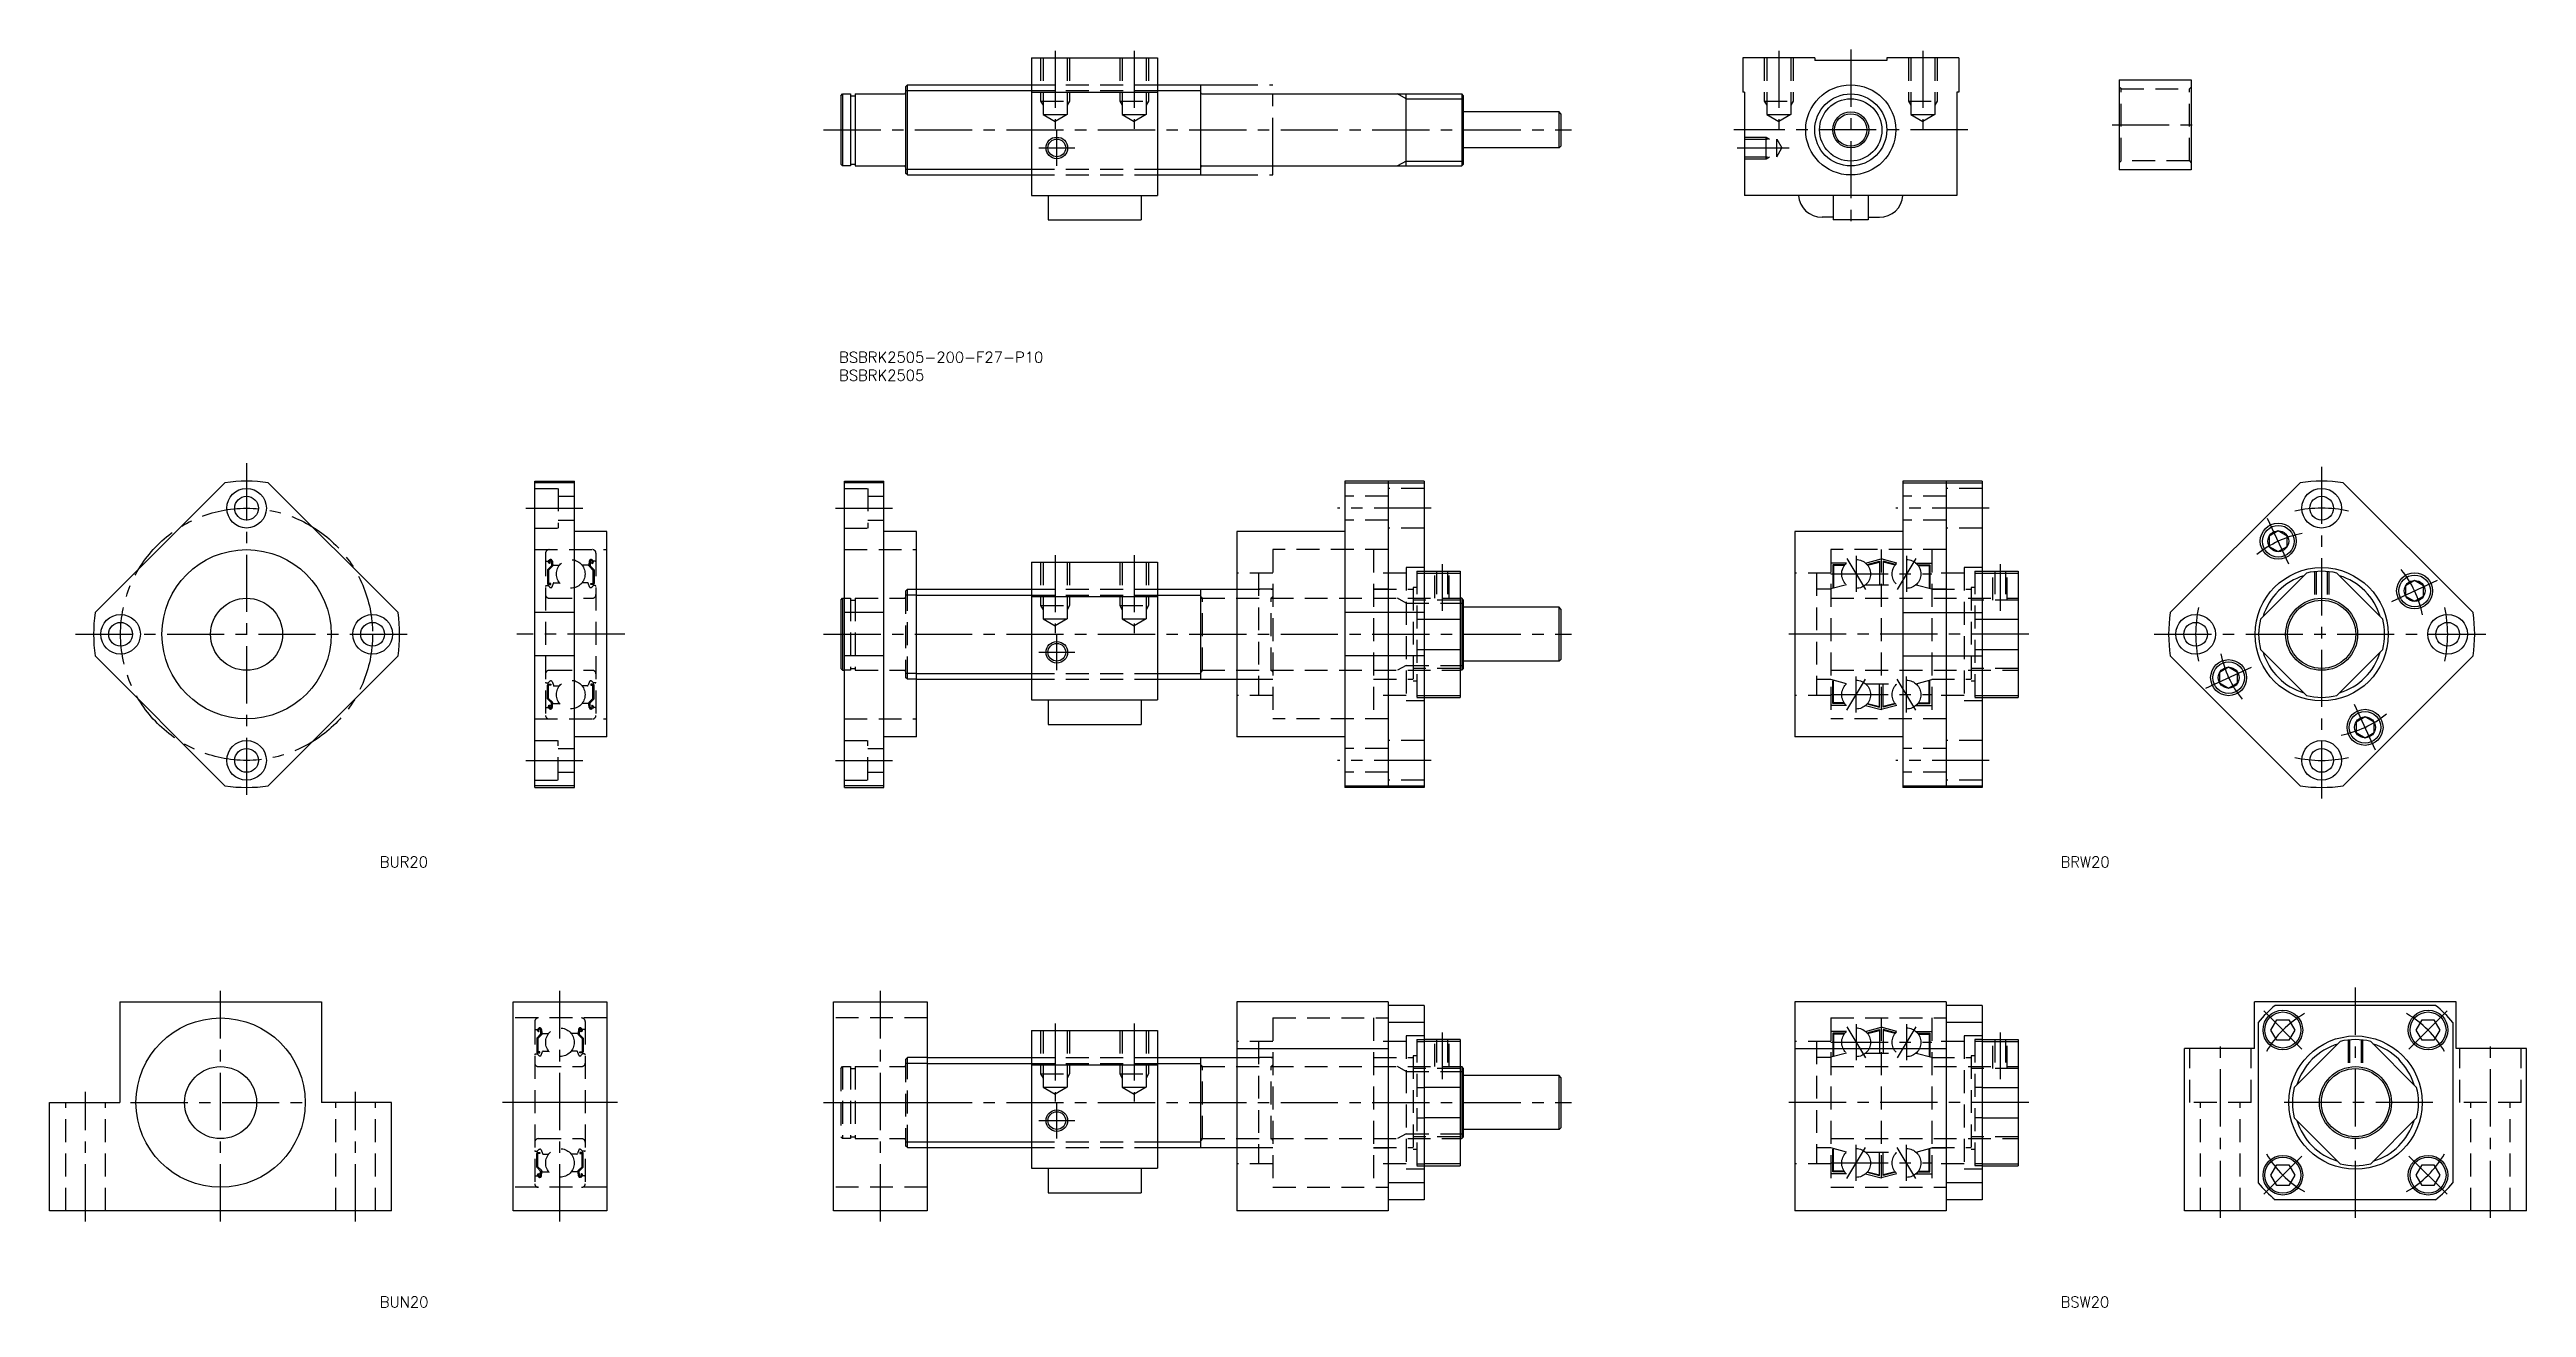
# Model space of a CAD drawing. Extents: x -219 to 469, y -265 to 84.
import ezdxf

# ---------------------------------------------------------------- set-up
doc = ezdxf.new("R2010")
doc.units = 0
doc.header["$LTSCALE"] = 0.5
for name, pattern in [('CENTER', [50.8, 31.75, -6.35, 6.35, -6.35]), ('DASHED', [19.05, 12.7, -6.35]), ('PHANTOM', [63.5, 31.75, -6.35, 6.35, -6.35, 6.35, -6.35])]:
    doc.linetypes.add(name, pattern=pattern)
for name, color, linetype in [('MSM_CENTER', 1, 'CENTER'), ('MSM_CONTINUOUS', 7, 'CONTINUOUS'), ('MSM_DASHED', 4, 'DASHED'), ('MSM_IMAGINARY', 6, 'PHANTOM'), ('MSM_NARROW', 5, 'CONTINUOUS'), ('MSM_PART_NUMBER', 7, 'CONTINUOUS')]:
    doc.layers.add(name, color=color, linetype=linetype)
doc.styles.get("Standard").update_dxf_attribs({"font": 'txt.shx', "height": 3, "bigfont": 'bigfont.shx'})

# ---------------------------------------------------------------- blocks, each defined once
blk = doc.blocks.new('*U14')
at = {"layer": 'MSM_PART_NUMBER'}
blk.add_text('BSBRK2505-200-F27-P10', height=3, dxfattribs=at).set_placement((0, -3))
blk = doc.blocks.new('*U15')
at = {"layer": 'MSM_PART_NUMBER'}
blk.add_text('BSBRK2505', height=3, dxfattribs=at).set_placement((0, -8))
blk = doc.blocks.new('*U16')
at = {"layer": 'MSM_PART_NUMBER'}
blk.add_text('BUR20', height=3, dxfattribs=at).set_placement((-127.57, -143.09))
blk = doc.blocks.new('*U17')
at = {"layer": 'MSM_PART_NUMBER'}
blk.add_text('BUN20', height=3, dxfattribs=at).set_placement((-127.57, -265.25))
blk = doc.blocks.new('*U18')
at = {"layer": 'MSM_PART_NUMBER'}
blk.add_text('BRW20', height=3, dxfattribs=at).set_placement((339.27, -143.09))
blk = doc.blocks.new('*U19')
at = {"layer": 'MSM_PART_NUMBER'}
blk.add_text('BSW20', height=3, dxfattribs=at).set_placement((339.27, -265.25))

msp = doc.modelspace()

# ---------------------------------------------------------------- linework, layer by layer
at = {"layer": 'MSM_CENTER'}
for p, q in [((59.97, 83.6), (59.97, 61.94)), ((81.97, 83.6), (81.97, 61.94)), ((260.98, 83.6), (260.98, 61.94)), ((280.98, 83.9), (280.98, 34.1)), ((300.98, 83.6), (300.98, 61.94)), ((353.57, 63.01), (377.57, 63.01)), ((-4.33, 61.6), (203.47, 61.6)), ((55.47, 56.6), (65.47, 56.6)), ((60.47, 51.6), (60.47, 61.6)), ((313.48, 61.6), (248.48, 61.6)), ((249.48, 56.6), (263.89, 56.6)), ((-164.57, -30.9), (-164.57, -125.9)), ((411.78, -31.9), (411.78, -124.9)), ((-87.03, -43.4), (-71.03, -43.4)), ((-1.03, -43.4), (14.97, -43.4)), ((164.47, -43.4), (138.47, -43.4)), ((319.47, -43.4), (293.47, -43.4)), ((402.69, -58.91), (396.77, -46.22)), ((59.97, -56.4), (59.97, -78.06)), ((81.97, -56.4), (81.97, -78.06)), ((167.47, -58.9), (167.47, -71.9)), ((275.47, -61.65), (303.47, -61.65)), ((279.91, -57.35), (285.04, -65.94)), ((282.47, -56.65), (282.47, -66.65)), ((299.04, -57.35), (293.91, -65.94)), ((296.47, -56.65), (296.47, -66.65)), ((322.47, -58.9), (322.47, -71.9)), ((431.26, -69.31), (443.95, -63.39)), ((-212.07, -78.4), (-117.07, -78.4)), ((-59.53, -78.4), (-89.53, -78.4)), ((-4.33, -78.4), (203.47, -78.4)), ((60.47, -88.4), (60.47, -78.4)), ((330.47, -78.4), (261.47, -78.4)), ((365.28, -78.4), (458.28, -78.4)), ((55.47, -83.4), (65.47, -83.4)), ((379.6, -93.4), (392.29, -87.48)), ((275.47, -95.15), (303.47, -95.15)), ((279.91, -99.44), (285.04, -90.85)), ((282.47, -100.15), (282.47, -90.15)), ((299.04, -99.44), (293.91, -90.85)), ((296.47, -100.15), (296.47, -90.15)), ((426.78, -110.57), (420.86, -97.88)), ((-87.03, -113.4), (-71.03, -113.4)), ((-1.03, -113.4), (14.97, -113.4)), ((164.47, -113.4), (138.47, -113.4)), ((319.47, -113.4), (293.47, -113.4)), ((-171.8, -241.4), (-171.8, -177.4)), ((-77.53, -241.4), (-77.53, -177.4)), ((11.47, -241.4), (11.47, -177.4)), ((421.17, -240.4), (421.17, -176.4)), ((406.32, -193.55), (395.71, -182.94)), ((436.01, -193.55), (446.62, -182.94)), ((59.97, -186.4), (59.97, -208.06)), ((81.97, -186.4), (81.97, -208.06)), ((167.47, -188.9), (167.47, -201.9)), ((275.47, -191.65), (303.47, -191.65)), ((279.91, -187.35), (285.04, -195.94)), ((282.47, -186.65), (282.47, -196.65)), ((299.04, -187.35), (293.91, -195.94)), ((296.47, -186.65), (296.47, -196.65)), ((322.47, -188.9), (322.47, -201.9)), ((383.67, -240.4), (383.67, -191.4)), ((458.67, -240.4), (458.67, -191.4)), ((-209.3, -241.4), (-209.3, -205.4)), ((-134.3, -241.4), (-134.3, -205.4)), ((-196.8, -208.4), (-146.8, -208.4)), ((-61.53, -208.4), (-93.53, -208.4)), ((-4.33, -208.4), (203.47, -208.4)), ((60.47, -218.4), (60.47, -208.4)), ((330.47, -208.4), (263.47, -208.4)), ((442.67, -208.4), (399.67, -208.4)), ((55.47, -213.4), (65.47, -213.4)), ((282.47, -230.15), (282.47, -220.15)), ((296.47, -230.15), (296.47, -220.15)), ((275.47, -225.15), (303.47, -225.15)), ((279.91, -229.44), (285.04, -220.85)), ((299.04, -229.44), (293.91, -220.85)), ((395.71, -233.85), (406.32, -223.24)), ((446.62, -233.85), (436.01, -223.24))]:
    msp.add_line(p, q, dxfattribs=at)
msp.add_circle((-164.57, -78.4), 35, dxfattribs=at)
for centre, radius, start, end in [((411.78, -78.4), 35, 77.71304, 102.28696), ((411.78, -78.4), 28.5, 100.91442, 129.08558), ((411.78, -78.4), 28.5, 10.91442, 39.08558), ((411.78, -78.4), 35, 167.71304, 192.28696), ((411.78, -78.4), 35, 347.71304, 12.28696), ((411.78, -78.4), 28.5, 190.91442, 219.08558), ((411.78, -78.4), 28.5, 280.91442, 309.08558), ((411.78, -78.4), 35, 257.71304, 282.28696), ((421.17, -208.4), 28.5, 119.87831, 150.12169), ((421.17, -208.4), 28.5, 29.87831, 60.12169), ((421.17, -208.4), 28.5, 209.87831, 240.12169), ((421.17, -208.4), 28.5, 299.87831, 330.12169)]:
    msp.add_arc(centre, radius, start, end, dxfattribs=at)
at = {"layer": 'MSM_CONTINUOUS'}
for p, q in [((53.47, 81.6), (53.47, 43.4)), ((53.47, 81.6), (88.47, 81.6)), ((88.47, 81.6), (88.47, 43.4)), ((250.98, 81.6), (250.98, 72.1)), ((270.98, 81.6), (250.98, 81.6)), ((270.98, 81.6), (270.98, 80.9)), ((290.98, 80.9), (270.98, 80.9)), ((310.98, 81.6), (290.98, 81.6)), ((290.98, 81.6), (290.98, 80.9)), ((310.98, 81.6), (310.98, 72.1)), ((0.47, 71.1), (0.97, 71.6)), ((0.47, 71.1), (0.47, 52.1)), ((0.97, 71.6), (3.12, 71.6)), ((0.97, 71.6), (0.97, 51.6)), ((3.12, 71.6), (3.12, 51.6)), ((3.12, 71.1), (4.47, 71.1)), ((4.47, 71.6), (4.47, 51.6)), ((4.47, 71.6), (18.17, 71.6)), ((18.97, 74.1), (18.47, 73.6)), ((18.47, 73.6), (18.47, 49.6)), ((18.97, 74.1), (53.47, 74.1)), ((18.97, 49.1), (18.97, 74.1)), ((53.47, 72.1), (88.47, 72.1)), ((88.47, 74.1), (100.47, 74.1)), ((100.47, 49.1), (100.47, 74.1)), ((100.77, 71.6), (172.97, 71.6)), ((157.47, 51.6), (157.47, 71.6)), ((173.47, 71.1), (172.97, 71.6)), ((172.97, 71.6), (172.97, 51.6)), ((173.47, 52.1), (173.47, 71.1)), ((251.48, 72.1), (250.98, 72.1)), ((251.48, 72.1), (251.48, 43.4)), ((310.48, 72.1), (310.48, 43.4)), ((310.98, 72.1), (310.48, 72.1)), ((355.57, 75.51), (375.57, 75.51)), ((355.57, 75.51), (355.57, 50.51)), ((375.57, 75.51), (375.57, 50.51)), ((199.97, 66.6), (173.47, 66.6)), ((200.47, 66.1), (199.97, 66.6)), ((199.97, 56.6), (199.97, 66.6)), ((200.47, 66.1), (200.47, 57.1)), ((199.97, 56.6), (173.47, 56.6)), ((199.97, 56.6), (200.47, 57.1)), ((0.97, 51.6), (0.47, 52.1)), ((3.12, 51.6), (0.97, 51.6)), ((3.12, 52.1), (4.47, 52.1)), ((4.47, 51.6), (18.17, 51.6)), ((18.97, 49.1), (18.47, 49.6)), ((18.97, 49.1), (53.47, 49.1)), ((88.47, 49.1), (100.47, 49.1)), ((100.77, 51.6), (172.97, 51.6)), ((172.97, 51.6), (173.47, 52.1)), ((375.57, 50.51), (355.57, 50.51)), ((53.47, 43.4), (88.47, 43.4)), ((58.07, 43.4), (58.07, 36.6)), ((83.88, 43.4), (83.88, 36.6)), ((310.48, 43.4), (251.48, 43.4)), ((276.14, 43.4), (276.14, 36.6)), ((285.82, 43.4), (285.82, 36.6)), ((58.07, 36.6), (83.88, 36.6)), ((276.14, 37.4), (273.02, 37.4)), ((285.82, 36.6), (276.14, 36.6)), ((285.82, 37.4), (288.93, 37.4)), ((-170.58, -36.32), (-206.64, -72.38)), ((-158.56, -36.32), (-122.5, -72.38)), ((-84.53, -120.9), (-84.53, -35.9)), ((-84.53, -35.9), (-73.53, -35.9)), ((-73.53, -36.32), (-84.53, -36.32)), ((-73.53, -120.9), (-73.53, -35.9)), ((1.47, -120.9), (1.47, -35.9)), ((1.47, -35.9), (12.47, -35.9)), ((12.47, -36.32), (1.47, -36.32)), ((12.47, -120.9), (12.47, -35.9)), ((162.47, -35.9), (140.47, -35.9)), ((140.47, -35.9), (140.47, -120.9)), ((140.47, -36.32), (162.47, -36.32)), ((152.47, -35.9), (152.47, -120.9)), ((162.47, -35.9), (162.47, -120.9)), ((317.47, -35.9), (295.47, -35.9)), ((295.47, -35.9), (295.47, -120.9)), ((295.47, -36.32), (317.47, -36.32)), ((307.47, -35.9), (307.47, -120.9)), ((317.47, -35.9), (317.47, -120.9)), ((369.7, -72.38), (405.77, -36.32)), ((453.85, -72.38), (417.79, -36.32)), ((-64.53, -49.9), (-73.53, -49.9)), ((-64.53, -106.9), (-64.53, -49.9)), ((21.47, -49.9), (12.47, -49.9)), ((21.47, -106.9), (21.47, -49.9)), ((140.47, -49.9), (110.47, -49.9)), ((110.47, -49.9), (110.47, -106.9)), ((295.47, -49.9), (265.47, -49.9)), ((265.47, -49.9), (265.47, -106.9)), ((399.73, -49.68), (397.23, -51.12)), ((397.23, -51.12), (397.23, -54.01)), ((397.23, -54.01), (399.73, -55.45)), ((402.23, -51.12), (399.73, -49.68)), ((399.73, -55.45), (402.23, -54.01)), ((402.23, -54.01), (402.23, -51.12)), ((53.47, -58.4), (53.47, -96.6)), ((53.47, -58.4), (88.47, -58.4)), ((88.47, -58.4), (88.47, -96.6)), ((162.47, -60.9), (172.47, -60.9)), ((162.47, -61.41), (172.47, -61.41)), ((172.47, -60.9), (172.47, -95.9)), ((317.47, -60.9), (327.47, -60.9)), ((317.47, -61.41), (327.47, -61.41)), ((327.47, -60.9), (327.47, -95.9)), ((394.8, -74.16), (407.54, -61.41)), ((428.76, -74.16), (416.01, -61.41)), ((0.47, -68.9), (0.97, -68.4)), ((0.97, -68.4), (0.97, -88.4)), ((0.97, -68.4), (1.47, -68.4)), ((21.47, -65.9), (53.47, -65.9)), ((53.47, -67.9), (88.47, -67.9)), ((88.47, -65.9), (110.47, -65.9)), ((100.47, -90.9), (100.47, -65.9)), ((172.97, -68.4), (172.47, -68.4)), ((173.47, -68.9), (172.97, -68.4)), ((172.97, -68.4), (172.97, -88.4)), ((437.61, -63.46), (435.11, -64.91)), ((435.11, -64.91), (435.11, -67.79)), ((435.11, -67.79), (437.61, -69.24)), ((440.11, -64.91), (437.61, -63.46)), ((437.61, -69.24), (440.11, -67.79)), ((440.11, -67.79), (440.11, -64.91)), ((-73.53, -72.38), (-84.53, -72.38)), ((0.47, -68.9), (0.47, -87.9)), ((12.47, -72.38), (1.47, -72.38)), ((162.47, -72.38), (140.47, -72.38)), ((162.47, -74.16), (172.47, -74.16)), ((173.47, -87.9), (173.47, -68.9)), ((199.97, -70.9), (173.47, -70.9)), ((200.47, -71.4), (199.97, -70.9)), ((199.97, -85.9), (199.97, -70.9)), ((200.47, -71.4), (200.47, -85.4)), ((295.47, -72.38), (317.47, -72.38)), ((317.47, -74.16), (327.47, -74.16)), ((-206.64, -84.41), (-170.58, -120.47)), ((-122.5, -84.41), (-158.56, -120.47)), ((-73.53, -84.41), (-84.53, -84.41)), ((0.97, -88.4), (0.47, -87.9)), ((0.97, -88.4), (1.47, -88.4)), ((12.47, -84.41), (1.47, -84.41)), ((162.47, -84.41), (140.47, -84.41)), ((162.47, -82.63), (172.47, -82.63)), ((172.97, -88.4), (172.47, -88.4)), ((172.97, -88.4), (173.47, -87.9)), ((199.97, -85.9), (173.47, -85.9)), ((199.97, -85.9), (200.47, -85.4)), ((295.47, -84.41), (317.47, -84.41)), ((317.47, -82.63), (327.47, -82.63)), ((405.77, -120.47), (369.7, -84.41)), ((385.95, -87.55), (383.45, -89)), ((383.45, -89), (383.45, -91.88)), ((388.45, -89), (385.95, -87.55)), ((388.45, -91.88), (388.45, -89)), ((407.54, -95.38), (394.8, -82.63)), ((416.01, -95.38), (428.76, -82.63)), ((417.79, -120.47), (453.85, -84.41)), ((21.47, -90.9), (53.47, -90.9)), ((88.47, -90.9), (110.47, -90.9)), ((162.47, -95.38), (172.47, -95.38)), ((162.47, -95.9), (172.47, -95.9)), ((317.47, -95.38), (327.47, -95.38)), ((317.47, -95.9), (327.47, -95.9)), ((383.45, -91.88), (385.95, -93.33)), ((385.95, -93.33), (388.45, -91.88)), ((53.47, -96.6), (88.47, -96.6)), ((58.07, -96.6), (58.07, -103.4)), ((83.88, -96.6), (83.88, -103.4)), ((423.82, -101.34), (421.32, -102.78)), ((421.32, -102.78), (421.32, -105.67)), ((426.32, -102.78), (423.82, -101.34)), ((426.32, -105.67), (426.32, -102.78)), ((-64.53, -106.9), (-73.53, -106.9)), ((21.47, -106.9), (12.47, -106.9)), ((58.07, -103.4), (83.88, -103.4)), ((140.47, -106.9), (110.47, -106.9)), ((295.47, -106.9), (265.47, -106.9)), ((421.32, -105.67), (423.82, -107.11)), ((423.82, -107.11), (426.32, -105.67)), ((-73.53, -120.47), (-84.53, -120.47)), ((-84.53, -120.9), (-73.53, -120.9)), ((12.47, -120.47), (1.47, -120.47)), ((1.47, -120.9), (12.47, -120.9)), ((140.47, -120.47), (162.47, -120.47)), ((162.47, -120.9), (140.47, -120.9)), ((295.47, -120.47), (317.47, -120.47)), ((317.47, -120.9), (295.47, -120.9)), ((-199.8, -180.4), (-199.8, -208.4)), ((-199.8, -180.4), (-143.8, -180.4)), ((-143.8, -180.4), (-143.8, -208.4)), ((-90.53, -238.4), (-90.53, -180.4)), ((-90.53, -180.4), (-64.53, -180.4)), ((-64.53, -180.4), (-64.53, -238.4)), ((-1.53, -238.4), (-1.53, -180.4)), ((-1.53, -180.4), (24.47, -180.4)), ((24.47, -180.4), (24.47, -238.4)), ((152.47, -180.4), (110.47, -180.4)), ((110.47, -180.4), (110.47, -238.4)), ((152.47, -180.4), (152.47, -238.4)), ((162.47, -181.4), (152.47, -181.4)), ((162.47, -181.4), (162.47, -235.4)), ((307.47, -180.4), (265.47, -180.4)), ((265.47, -180.4), (265.47, -238.4)), ((307.47, -180.4), (307.47, -238.4)), ((317.47, -181.4), (307.47, -181.4)), ((317.47, -181.4), (317.47, -235.4)), ((393.17, -193.4), (393.17, -180.4)), ((449.17, -180.4), (393.17, -180.4)), ((397.71, -188.24), (399.36, -185.38)), ((443.44, -181.4), (398.89, -181.4)), ((399.36, -185.38), (402.66, -185.38)), ((402.66, -185.38), (404.32, -188.24)), ((438.02, -188.24), (439.67, -185.38)), ((439.67, -185.38), (442.97, -185.38)), ((442.97, -185.38), (444.62, -188.24)), ((449.17, -193.4), (449.17, -180.4)), ((53.47, -188.4), (53.47, -226.6)), ((53.47, -188.4), (88.47, -188.4)), ((88.47, -188.4), (88.47, -226.6)), ((162.47, -186.12), (152.47, -186.12)), ((172.47, -190.9), (162.47, -190.9)), ((172.47, -191.41), (162.47, -191.41)), ((172.47, -190.9), (172.47, -225.9)), ((317.47, -186.12), (307.47, -186.12)), ((317.47, -190.9), (327.47, -190.9)), ((317.47, -191.41), (327.47, -191.41)), ((327.47, -190.9), (327.47, -225.9)), ((394.17, -186.12), (394.17, -230.67)), ((399.36, -191.1), (397.71, -188.24)), ((402.66, -191.1), (399.36, -191.1)), ((404.32, -188.24), (402.66, -191.1)), ((404.18, -204.16), (416.93, -191.41)), ((438.15, -204.16), (425.4, -191.41)), ((439.67, -191.1), (438.02, -188.24)), ((442.97, -191.1), (439.67, -191.1)), ((444.62, -188.24), (442.97, -191.1)), ((448.17, -186.12), (448.17, -230.67)), ((24.47, -195.9), (53.47, -195.9)), ((53.47, -197.9), (88.47, -197.9)), ((88.47, -195.9), (110.47, -195.9)), ((100.47, -220.9), (100.47, -195.9)), ((110.47, -193.4), (152.47, -193.4)), ((172.47, -198.4), (172.97, -198.4)), ((173.47, -198.9), (172.97, -198.4)), ((172.97, -198.4), (172.97, -218.4)), ((173.47, -217.9), (173.47, -198.9)), ((265.47, -193.4), (307.47, -193.4)), ((373.67, -238.4), (373.67, -193.4)), ((393.17, -193.4), (373.67, -193.4)), ((468.67, -193.4), (449.17, -193.4)), ((468.67, -238.4), (468.67, -193.4)), ((172.47, -204.16), (162.47, -204.16)), ((199.97, -200.9), (173.47, -200.9)), ((200.47, -201.4), (199.97, -200.9)), ((199.97, -215.9), (199.97, -200.9)), ((200.47, -201.4), (200.47, -215.4)), ((317.47, -204.16), (327.47, -204.16)), ((-219.3, -238.4), (-219.3, -208.4)), ((-124.3, -238.4), (-124.3, -208.4)), ((-64.53, -208.4), (-90.53, -208.4)), ((-1.53, -208.4), (24.47, -208.4)), ((172.47, -212.63), (162.47, -212.63)), ((317.47, -212.63), (327.47, -212.63)), ((416.93, -225.38), (404.18, -212.63)), ((425.4, -225.38), (438.15, -212.63)), ((172.47, -218.4), (172.97, -218.4)), ((172.97, -218.4), (173.47, -217.9)), ((199.97, -215.9), (173.47, -215.9)), ((199.97, -215.9), (200.47, -215.4)), ((24.47, -220.9), (53.47, -220.9)), ((53.47, -226.6), (88.47, -226.6)), ((58.07, -226.6), (58.07, -233.4)), ((83.88, -226.6), (83.88, -233.4)), ((88.47, -220.9), (110.47, -220.9)), ((172.47, -225.38), (162.47, -225.38)), ((162.47, -225.9), (172.47, -225.9)), ((317.47, -225.38), (327.47, -225.38)), ((317.47, -225.9), (327.47, -225.9)), ((397.71, -228.55), (399.36, -225.69)), ((399.36, -225.69), (402.66, -225.69)), ((402.66, -225.69), (404.32, -228.55)), ((438.02, -228.55), (439.67, -225.69)), ((439.67, -225.69), (442.97, -225.69)), ((442.97, -225.69), (444.62, -228.55)), ((58.07, -233.4), (83.88, -233.4)), ((162.47, -230.67), (152.47, -230.67)), ((317.47, -230.67), (307.47, -230.67)), ((399.36, -231.41), (397.71, -228.55)), ((402.66, -231.41), (399.36, -231.41)), ((404.32, -228.55), (402.66, -231.41)), ((439.67, -231.41), (438.02, -228.55)), ((442.97, -231.41), (439.67, -231.41)), ((444.62, -228.55), (442.97, -231.41)), ((-124.3, -238.4), (-219.3, -238.4)), ((-64.53, -238.4), (-90.53, -238.4)), ((24.47, -238.4), (-1.53, -238.4)), ((152.47, -238.4), (110.47, -238.4)), ((162.47, -235.4), (152.47, -235.4)), ((307.47, -238.4), (265.47, -238.4)), ((317.47, -235.4), (307.47, -235.4)), ((468.67, -238.4), (373.67, -238.4)), ((443.44, -235.4), (398.89, -235.4))]:
    msp.add_line(p, q, dxfattribs=at)
for points in [[(-219.3, -208.4), (-199.8, -208.4)], [(-124.3, -208.4), (-143.8, -208.4)]]:
    msp.add_lwpolyline(points, dxfattribs=at)
for centre, radius in [((280.98, 61.6), 12.5), ((280.98, 61.6), 10), ((280.98, 61.6), 5), ((280.98, 61.6), 4.5), ((60.47, 56.6), 2.46), ((-164.57, -43.4), 5.5), ((-164.57, -43.4), 3.3), ((411.78, -43.4), 5.5), ((411.78, -43.4), 3.3), ((399.73, -52.57), 5), ((-164.57, -78.4), 23.5), ((399.73, -52.57), 4.4), ((399.73, -52.57), 2.89), ((411.78, -78.4), 18.5), ((437.61, -66.35), 5), ((-164.57, -78.4), 10), ((437.61, -66.35), 4.4), ((437.61, -66.35), 2.89), ((-199.57, -78.4), 5.5), ((-199.57, -78.4), 3.3), ((-129.57, -78.4), 5.5), ((-129.57, -78.4), 3.3), ((376.78, -78.4), 5.5), ((376.78, -78.4), 3.3), ((411.78, -78.4), 9.46), ((446.78, -78.4), 5.5), ((446.78, -78.4), 3.3), ((60.47, -83.4), 2.46), ((385.95, -90.44), 5), ((385.95, -90.44), 4.4), ((385.95, -90.44), 2.89), ((423.82, -104.23), 5), ((423.82, -104.23), 4.4), ((423.82, -104.23), 2.89), ((-164.57, -113.4), 5.5), ((411.78, -113.4), 5.5), ((-164.57, -113.4), 3.3), ((411.78, -113.4), 3.3), ((-171.8, -208.4), 23.5), ((401.01, -188.24), 5.5), ((401.01, -188.24), 5), ((441.32, -188.24), 5.5), ((441.32, -188.24), 5), ((421.17, -208.4), 18.5), ((-171.8, -208.4), 10), ((421.17, -208.4), 9.46), ((60.47, -213.4), 2.46), ((401.01, -228.55), 5.5), ((401.01, -228.55), 5), ((441.32, -228.55), 5.5), ((441.32, -228.55), 5)]:
    msp.add_circle(centre, radius, dxfattribs=at)
for centre, radius, start, end in [((18.17, 71.9), 0.3, 270, 0), ((100.77, 71.9), 0.3, 180, 270), ((18.17, 51.3), 0.3, 0, 90), ((100.77, 51.3), 0.3, 90, 180), ((272.89, 43.83), 6.43, 183.82752, 271.1138), ((289.06, 43.83), 6.43, 268.8862, 356.17248), ((-164.57, -78.4), 42.5, 81.8699, 98.1301), ((411.78, -78.4), 42.5, 81.8699, 98.1301), ((411.78, -78.4), 17.5, 76.00272, 103.99728), ((411.78, -78.4), 17, 106.92751, 163.07249), ((411.78, -78.4), 17, 16.92751, 73.07249), ((-164.57, -78.4), 42.5, 171.8699, 188.1301), ((-164.57, -78.4), 42.5, 351.8699, 8.1301), ((411.78, -78.4), 42.5, 171.8699, 188.1301), ((411.78, -78.4), 17.5, 166.00272, 193.99728), ((411.78, -78.4), 17.5, 346.00272, 13.99728), ((411.78, -78.4), 42.5, 351.8699, 8.1301), ((411.78, -78.4), 17, 196.92751, 253.07249), ((411.78, -78.4), 17, 286.92751, 343.07249), ((411.78, -78.4), 17.5, 256.00272, 283.99728), ((-164.57, -78.4), 42.5, 261.8699, 278.1301), ((411.78, -78.4), 42.5, 261.8699, 278.1301), ((421.17, -208.4), 35, 129.51765, 140.48235), ((421.17, -208.4), 35, 39.51765, 50.48235), ((421.17, -208.4), 17, 106.92751, 163.07249), ((421.17, -208.4), 17.5, 76.00272, 103.99728), ((421.17, -208.4), 17, 16.92751, 73.07249), ((421.17, -208.4), 17.5, 166.00272, 193.99728), ((421.17, -208.4), 17.5, 346.00272, 13.99728), ((421.17, -208.4), 17, 196.92751, 253.07249), ((421.17, -208.4), 17, 286.92751, 343.07249), ((421.17, -208.4), 17.5, 256.00272, 283.99728), ((421.17, -208.4), 35, 219.51765, 230.48235), ((421.17, -208.4), 35, 309.51765, 320.48235)]:
    msp.add_arc(centre, radius, start, end, dxfattribs=at)
at = {"layer": 'MSM_DASHED'}
for p, q in [((55.97, 81.6), (55.97, 69.6)), ((56.65, 81.6), (56.65, 65.85)), ((63.3, 81.6), (63.3, 65.85)), ((63.97, 81.6), (63.97, 69.6)), ((77.97, 81.6), (77.97, 69.6)), ((78.65, 81.6), (78.65, 65.85)), ((85.3, 81.6), (85.3, 65.85)), ((85.97, 81.6), (85.97, 69.6)), ((256.98, 81.6), (256.98, 69.6)), ((257.65, 81.6), (257.65, 65.85)), ((264.3, 81.6), (264.3, 65.85)), ((264.98, 81.6), (264.98, 69.6)), ((296.98, 81.6), (296.98, 69.6)), ((297.65, 81.6), (297.65, 65.85)), ((304.3, 81.6), (304.3, 65.85)), ((304.98, 81.6), (304.98, 69.6)), ((53.47, 74.1), (88.47, 74.1)), ((53.47, 72.5), (88.47, 72.5)), ((55.97, 69.6), (63.97, 69.6)), ((55.97, 69.6), (56.65, 68.43)), ((63.97, 69.6), (63.3, 68.43)), ((77.97, 69.6), (85.97, 69.6)), ((77.97, 69.6), (78.65, 68.43)), ((85.97, 69.6), (85.3, 68.43)), ((256.98, 69.6), (264.98, 69.6)), ((256.98, 69.6), (257.65, 68.43)), ((264.98, 69.6), (264.3, 68.43)), ((296.98, 69.6), (304.98, 69.6)), ((296.98, 69.6), (297.65, 68.43)), ((304.98, 69.6), (304.3, 68.43)), ((356.07, 73.01), (355.57, 73.51)), ((356.07, 73.01), (375.07, 73.01)), ((356.07, 53.01), (356.07, 73.01)), ((375.07, 73.01), (375.57, 73.51)), ((375.07, 53.01), (375.07, 73.01)), ((56.65, 65.85), (63.3, 65.85)), ((56.65, 65.85), (59.97, 63.94)), ((63.3, 65.85), (59.97, 63.94)), ((78.65, 65.85), (85.3, 65.85)), ((78.65, 65.85), (81.97, 63.94)), ((85.3, 65.85), (81.97, 63.94)), ((257.65, 65.85), (264.3, 65.85)), ((257.65, 65.85), (260.98, 63.94)), ((264.3, 65.85), (260.98, 63.94)), ((297.65, 65.85), (304.3, 65.85)), ((297.65, 65.85), (300.98, 63.94)), ((304.3, 65.85), (300.98, 63.94)), ((251.48, 59.6), (257.48, 59.6)), ((251.48, 59.06), (260.48, 59.06)), ((257.48, 53.6), (257.48, 59.6)), ((257.48, 59.6), (258.41, 59.06)), ((260.48, 54.15), (260.48, 59.06)), ((260.48, 59.06), (261.89, 56.6)), ((260.48, 54.15), (261.89, 56.6)), ((53.47, 50.7), (88.47, 50.7)), ((53.47, 49.1), (88.47, 49.1)), ((251.48, 54.15), (260.48, 54.15)), ((251.48, 53.6), (257.48, 53.6)), ((257.48, 53.6), (258.41, 54.15)), ((356.07, 53.01), (355.57, 52.51)), ((375.07, 53.01), (356.07, 53.01)), ((375.07, 53.01), (375.57, 52.51)), ((-84.53, -37.9), (-78.03, -37.9)), ((-78.03, -37.9), (-78.03, -48.9)), ((-78.03, -40.1), (-73.53, -40.1)), ((1.47, -37.9), (7.97, -37.9)), ((7.97, -37.9), (7.97, -48.9)), ((7.97, -40.1), (12.47, -40.1)), ((152.47, -40.1), (140.47, -40.1)), ((162.47, -37.9), (152.47, -37.9)), ((307.47, -40.1), (295.47, -40.1)), ((317.47, -37.9), (307.47, -37.9)), ((-78.03, -46.7), (-73.53, -46.7)), ((7.97, -46.7), (12.47, -46.7)), ((152.47, -46.7), (140.47, -46.7)), ((307.47, -46.7), (295.47, -46.7)), ((-84.53, -48.9), (-78.03, -48.9)), ((-84.53, -54.9), (-64.53, -54.9)), ((1.47, -48.9), (7.97, -48.9)), ((1.47, -54.9), (21.47, -54.9)), ((152.47, -54.9), (120.47, -54.9)), ((120.47, -54.9), (120.47, -101.9)), ((148.47, -54.9), (148.47, -101.9)), ((162.47, -48.9), (152.47, -48.9)), ((307.47, -54.9), (275.47, -54.9)), ((275.47, -54.9), (275.47, -101.9)), ((289.47, -54.9), (289.47, -101.9)), ((303.47, -54.9), (303.47, -101.9)), ((317.47, -48.9), (307.47, -48.9)), ((-81.53, -55.9), (-81.53, -100.9)), ((-81.33, -58.1), (-80.75, -58.1)), ((-79.9, -59.39), (-81, -60.49)), ((-81, -60.49), (-81, -64.3)), ((-80.75, -58.1), (-80.53, -57.83)), ((-80.48, -58.71), (-80.71, -58.52)), ((-79.6, -59.52), (-80.7, -60.62)), ((-80.7, -60.62), (-80.7, -64.3)), ((-80.52, -58.29), (-80.3, -58.03)), ((-80.29, -58.48), (-80.52, -58.29)), ((-80.48, -58.71), (-80.29, -58.48)), ((-79.95, -58.15), (-79.9, -59.39)), ((-79.65, -58.11), (-79.57, -59.01)), ((-79.6, -58.67), (-79.6, -59.52)), ((-79.37, -59.2), (-77.65, -59.2)), ((-69.69, -59.2), (-71.4, -59.2)), ((-69.41, -58.11), (-69.49, -59.01)), ((-69.46, -58.67), (-69.46, -59.52)), ((-69.46, -59.52), (-68.36, -60.62)), ((-69.11, -58.15), (-69.16, -59.39)), ((-69.16, -59.39), (-68.06, -60.49)), ((-68.77, -58.48), (-68.54, -58.29)), ((-68.57, -58.71), (-68.77, -58.48)), ((-68.54, -58.29), (-68.75, -58.03)), ((-68.57, -58.71), (-68.34, -58.52)), ((-68.31, -58.1), (-68.53, -57.83)), ((-68.36, -60.62), (-68.36, -64.3)), ((-67.73, -58.1), (-68.31, -58.1)), ((-68.06, -60.49), (-68.06, -64.3)), ((-67.53, -55.9), (-67.53, -100.9)), ((55.97, -58.4), (55.97, -70.4)), ((56.65, -58.4), (56.65, -74.15)), ((63.3, -58.4), (63.3, -74.15)), ((63.97, -58.4), (63.97, -70.4)), ((77.97, -58.4), (77.97, -70.4)), ((78.65, -58.4), (78.65, -74.15)), ((85.3, -58.4), (85.3, -74.15)), ((85.97, -58.4), (85.97, -70.4)), ((120.47, -61.4), (110.47, -61.4)), ((116.47, -61.4), (116.47, -95.4)), ((157.47, -61.4), (148.47, -61.4)), ((162.47, -59.9), (157.47, -59.9)), ((157.47, -59.9), (157.47, -96.9)), ((160.47, -60.9), (160.47, -95.9)), ((160.47, -60.9), (162.47, -60.9)), ((160.47, -61.41), (162.47, -61.41)), ((165.47, -68.4), (165.47, -60.9)), ((165.97, -60.9), (165.97, -68.4)), ((168.97, -60.9), (168.97, -68.4)), ((169.47, -68.4), (169.47, -60.9)), ((275.47, -61.4), (265.47, -61.4)), ((271.47, -61.4), (271.47, -95.4)), ((279.83, -58.65), (275.47, -58.65)), ((275.97, -59.15), (275.97, -65.68)), ((279.35, -59.15), (275.97, -59.15)), ((276.17, -59.35), (276.17, -65.62)), ((279.2, -59.35), (276.17, -59.35)), ((285.12, -58.65), (289.47, -57.48)), ((285.52, -59.06), (288.97, -58.13)), ((285.66, -59.23), (288.97, -58.34)), ((288.97, -58.13), (288.97, -64.65)), ((293.83, -58.65), (289.47, -57.48)), ((289.97, -58.13), (289.97, -64.65)), ((293.43, -59.06), (289.97, -58.13)), ((293.29, -59.23), (289.97, -58.34)), ((299.12, -58.65), (303.47, -58.65)), ((299.6, -59.15), (302.97, -59.15)), ((299.75, -59.35), (302.77, -59.35)), ((302.77, -59.35), (302.77, -65.62)), ((302.97, -59.15), (302.97, -65.68)), ((312.47, -61.4), (303.47, -61.4)), ((317.47, -59.9), (312.47, -59.9)), ((312.47, -59.9), (312.47, -96.9)), ((315.47, -60.9), (315.47, -95.9)), ((315.47, -60.9), (317.47, -60.9)), ((315.47, -61.41), (317.47, -61.41)), ((320.47, -68.94), (320.47, -60.9)), ((320.97, -60.9), (320.97, -68.94)), ((323.97, -60.9), (323.97, -68.94)), ((324.47, -68.94), (324.47, -60.9)), ((409.78, -61.01), (409.78, -69.15)), ((410.28, -60.96), (410.28, -69.06)), ((413.28, -60.96), (413.28, -69.06)), ((413.78, -61.01), (413.78, -69.15)), ((-81.33, -64.9), (-80.83, -64.9)), ((-80.83, -64.9), (-80.45, -65.27)), ((-80.08, -64.3), (-80.7, -64.3)), ((-80.7, -64.6), (-80.08, -64.6)), ((-80.53, -68.4), (-68.53, -68.4)), ((-80.08, -64.6), (-80.08, -64.3)), ((-79.73, -65.25), (-79.37, -64.23)), ((-79.19, -64.1), (-77.65, -64.1)), ((-69.87, -64.1), (-71.4, -64.1)), ((-69.32, -65.25), (-69.68, -64.23)), ((-68.98, -64.3), (-68.36, -64.3)), ((-68.98, -64.6), (-68.98, -64.3)), ((-68.36, -64.6), (-68.98, -64.6)), ((-68.23, -64.9), (-68.6, -65.27)), ((-67.73, -64.9), (-68.23, -64.9)), ((1.47, -68.4), (3.12, -68.4)), ((3.12, -68.4), (3.12, -88.4)), ((4.47, -68.4), (4.47, -88.4)), ((4.47, -68.4), (18.17, -68.4)), ((18.97, -65.9), (18.47, -66.4)), ((18.47, -66.4), (18.47, -90.4)), ((21.47, -67.5), (18.47, -67.5)), ((18.97, -90.9), (18.97, -65.9)), ((18.97, -65.9), (21.47, -65.9)), ((53.47, -65.9), (88.47, -65.9)), ((53.47, -67.5), (88.47, -67.5)), ((100.97, -68.4), (100.47, -67.9)), ((100.77, -68.4), (172.47, -68.4)), ((100.97, -88.4), (100.97, -68.4)), ((110.47, -65.9), (120.47, -65.9)), ((120.47, -65.85), (116.47, -65.85)), ((119.97, -68.4), (120.47, -67.9)), ((119.97, -88.4), (119.97, -68.4)), ((152.47, -65.85), (148.47, -65.85)), ((148.47, -65.9), (159.47, -65.9)), ((157.47, -69.75), (155.13, -68.4)), ((160.47, -65.4), (159.47, -65.4)), ((159.47, -65.4), (159.47, -91.4)), ((275.47, -65.85), (271.47, -65.85)), ((279.83, -64.65), (275.47, -65.81)), ((275.47, -68.4), (320.47, -68.4)), ((285.12, -64.65), (293.83, -64.65)), ((299.12, -64.65), (303.47, -65.81)), ((307.47, -65.85), (303.47, -65.85)), ((303.47, -65.9), (314.47, -65.9)), ((315.47, -65.4), (314.47, -65.4)), ((314.47, -65.4), (314.47, -91.4)), ((324.47, -68.4), (327.47, -68.4)), ((3.12, -68.9), (4.47, -68.9)), ((55.97, -70.4), (63.97, -70.4)), ((55.97, -70.4), (56.65, -71.57)), ((56.65, -74.15), (63.3, -74.15)), ((56.65, -74.15), (59.97, -76.06)), ((63.3, -74.15), (59.97, -76.06)), ((63.97, -70.4), (63.3, -71.57)), ((77.97, -70.4), (85.97, -70.4)), ((77.97, -70.4), (78.65, -71.57)), ((78.65, -74.15), (85.3, -74.15)), ((78.65, -74.15), (81.97, -76.06)), ((85.3, -74.15), (81.97, -76.06)), ((85.97, -70.4), (85.3, -71.57)), ((157.47, -69.75), (172.47, -69.75)), ((172.47, -68.94), (159.47, -68.94)), ((160.47, -74.16), (162.47, -74.16)), ((327.47, -68.94), (314.47, -68.94)), ((315.47, -74.16), (317.47, -74.16)), ((-80.53, -88.4), (-68.53, -88.4)), ((3.12, -88.4), (1.47, -88.4)), ((3.12, -87.9), (4.47, -87.9)), ((4.47, -88.4), (18.17, -88.4)), ((21.47, -89.3), (18.47, -89.3)), ((53.47, -89.3), (88.47, -89.3)), ((100.97, -88.4), (100.47, -88.9)), ((100.77, -88.4), (172.47, -88.4)), ((119.97, -88.4), (120.47, -88.9)), ((157.47, -87.04), (155.13, -88.4)), ((157.47, -87.04), (172.47, -87.04)), ((172.47, -87.85), (159.47, -87.85)), ((160.47, -82.63), (162.47, -82.63)), ((275.47, -88.4), (327.47, -88.4)), ((327.47, -87.85), (314.47, -87.85)), ((315.47, -82.63), (317.47, -82.63)), ((-81.33, -91.9), (-80.83, -91.9)), ((-81, -96.3), (-81, -92.5)), ((-79.9, -97.4), (-81, -96.3)), ((-80.83, -91.9), (-80.45, -91.52)), ((-80.7, -92.2), (-80.08, -92.2)), ((-80.7, -96.18), (-80.7, -92.5)), ((-80.08, -92.5), (-80.7, -92.5)), ((-79.6, -97.28), (-80.7, -96.18)), ((-80.08, -92.2), (-80.08, -92.5)), ((-79.73, -91.54), (-79.37, -92.56)), ((-79.19, -92.7), (-77.65, -92.7)), ((-69.87, -92.7), (-71.4, -92.7)), ((-69.32, -91.54), (-69.68, -92.56)), ((-69.46, -97.28), (-68.36, -96.18)), ((-69.16, -97.4), (-68.06, -96.3)), ((-68.36, -92.2), (-68.98, -92.2)), ((-68.98, -92.2), (-68.98, -92.5)), ((-68.98, -92.5), (-68.36, -92.5)), ((-68.23, -91.9), (-68.6, -91.52)), ((-68.36, -96.18), (-68.36, -92.5)), ((-67.73, -91.9), (-68.23, -91.9)), ((-68.06, -96.3), (-68.06, -92.5)), ((18.97, -90.9), (18.47, -90.4)), ((21.47, -90.9), (18.97, -90.9)), ((53.47, -90.9), (88.47, -90.9)), ((110.47, -90.9), (120.47, -90.9)), ((120.47, -95.4), (110.47, -95.4)), ((120.47, -90.95), (116.47, -90.95)), ((148.47, -90.9), (159.47, -90.9)), ((152.47, -90.95), (148.47, -90.95)), ((157.47, -95.4), (148.47, -95.4)), ((160.47, -91.4), (159.47, -91.4)), ((160.47, -95.38), (162.47, -95.38)), ((160.47, -95.9), (162.47, -95.9)), ((275.47, -95.4), (265.47, -95.4)), ((275.47, -90.95), (271.47, -90.95)), ((279.83, -92.15), (275.47, -90.98)), ((275.97, -97.65), (275.97, -91.11)), ((276.17, -97.45), (276.17, -91.17)), ((285.12, -92.15), (293.83, -92.15)), ((288.97, -98.66), (288.97, -92.15)), ((289.97, -98.66), (289.97, -92.15)), ((299.12, -92.15), (303.47, -90.98)), ((302.77, -97.45), (302.77, -91.17)), ((302.97, -97.65), (302.97, -91.11)), ((303.47, -90.9), (314.47, -90.9)), ((307.47, -90.95), (303.47, -90.95)), ((312.47, -95.4), (303.47, -95.4)), ((315.47, -91.4), (314.47, -91.4)), ((315.47, -95.38), (317.47, -95.38)), ((315.47, -95.9), (317.47, -95.9)), ((-84.53, -101.9), (-64.53, -101.9)), ((-81.33, -98.7), (-80.75, -98.7)), ((-80.75, -98.69), (-80.53, -98.96)), ((-80.48, -98.08), (-80.71, -98.27)), ((-80.29, -98.31), (-80.52, -98.5)), ((-80.52, -98.5), (-80.3, -98.76)), ((-80.48, -98.08), (-80.29, -98.31)), ((-79.95, -98.64), (-79.9, -97.4)), ((-79.65, -98.68), (-79.57, -97.78)), ((-79.6, -98.12), (-79.6, -97.28)), ((-79.37, -97.6), (-77.65, -97.6)), ((-69.69, -97.6), (-71.4, -97.6)), ((-69.41, -98.68), (-69.49, -97.78)), ((-69.46, -98.12), (-69.46, -97.28)), ((-69.11, -98.64), (-69.16, -97.4)), ((-68.57, -98.08), (-68.77, -98.31)), ((-68.77, -98.31), (-68.54, -98.5)), ((-68.54, -98.5), (-68.75, -98.76)), ((-68.57, -98.08), (-68.34, -98.27)), ((-68.31, -98.69), (-68.53, -98.96)), ((-67.73, -98.7), (-68.31, -98.7)), ((1.47, -101.9), (21.47, -101.9)), ((152.47, -101.9), (120.47, -101.9)), ((162.47, -96.9), (157.47, -96.9)), ((279.83, -98.15), (275.47, -98.15)), ((307.47, -101.9), (275.47, -101.9)), ((279.35, -97.65), (275.97, -97.65)), ((279.2, -97.45), (276.17, -97.45)), ((285.12, -98.15), (289.47, -99.31)), ((285.52, -97.74), (288.97, -98.66)), ((285.66, -97.57), (288.97, -98.45)), ((293.83, -98.15), (289.47, -99.31)), ((293.29, -97.57), (289.97, -98.45)), ((293.43, -97.74), (289.97, -98.66)), ((299.12, -98.15), (303.47, -98.15)), ((299.6, -97.65), (302.97, -97.65)), ((299.75, -97.45), (302.77, -97.45)), ((317.47, -96.9), (312.47, -96.9)), ((-84.53, -107.9), (-78.03, -107.9)), ((-78.03, -118.9), (-78.03, -107.9)), ((1.47, -107.9), (7.97, -107.9)), ((7.97, -118.9), (7.97, -107.9)), ((162.47, -107.9), (152.47, -107.9)), ((317.47, -107.9), (307.47, -107.9)), ((-78.03, -110.1), (-73.53, -110.1)), ((-78.03, -116.7), (-73.53, -116.7)), ((7.97, -110.1), (12.47, -110.1)), ((7.97, -116.7), (12.47, -116.7)), ((152.47, -110.1), (140.47, -110.1)), ((152.47, -116.7), (140.47, -116.7)), ((307.47, -110.1), (295.47, -110.1)), ((307.47, -116.7), (295.47, -116.7)), ((-84.53, -118.9), (-78.03, -118.9)), ((1.47, -118.9), (7.97, -118.9)), ((162.47, -118.9), (152.47, -118.9)), ((317.47, -118.9), (307.47, -118.9)), ((-64.53, -184.9), (-90.53, -184.9)), ((24.47, -184.9), (-1.53, -184.9)), ((120.47, -184.9), (120.47, -231.9)), ((120.47, -184.9), (152.47, -184.9)), ((148.47, -184.9), (148.47, -231.9)), ((275.47, -184.9), (275.47, -231.9)), ((275.47, -184.9), (307.47, -184.9)), ((289.47, -184.9), (289.47, -231.9)), ((303.47, -184.9), (303.47, -231.9)), ((-84.53, -185.9), (-84.53, -230.9)), ((-84.33, -188.1), (-83.9, -188.1)), ((-82.9, -189.39), (-84, -190.49)), ((-84, -190.49), (-84, -194.3)), ((-83.75, -188.1), (-83.53, -187.83)), ((-83.48, -188.71), (-83.71, -188.52)), ((-82.6, -189.52), (-83.7, -190.62)), ((-83.7, -190.62), (-83.7, -194.3)), ((-83.52, -188.29), (-83.3, -188.03)), ((-83.29, -188.48), (-83.52, -188.29)), ((-83.48, -188.71), (-83.29, -188.48)), ((-82.95, -188.15), (-82.9, -189.39)), ((-82.65, -188.11), (-82.57, -189.01)), ((-82.6, -188.67), (-82.6, -189.52)), ((-82.37, -189.2), (-80.65, -189.2)), ((-72.69, -189.2), (-74.4, -189.2)), ((-72.41, -188.11), (-72.49, -189.01)), ((-72.46, -188.67), (-72.46, -189.52)), ((-72.46, -189.52), (-71.36, -190.62)), ((-72.11, -188.15), (-72.16, -189.39)), ((-72.16, -189.39), (-71.06, -190.49)), ((-71.77, -188.48), (-71.54, -188.29)), ((-71.57, -188.71), (-71.77, -188.48)), ((-71.54, -188.29), (-71.75, -188.03)), ((-71.57, -188.71), (-71.34, -188.52)), ((-71.31, -188.1), (-71.53, -187.83)), ((-71.36, -190.62), (-71.36, -194.3)), ((-70.73, -188.1), (-71.15, -188.1)), ((-71.06, -190.49), (-71.06, -194.3)), ((-70.53, -185.9), (-70.53, -230.9)), ((55.97, -188.4), (55.97, -200.4)), ((56.65, -188.4), (56.65, -204.15)), ((63.3, -188.4), (63.3, -204.15)), ((63.97, -188.4), (63.97, -200.4)), ((77.97, -188.4), (77.97, -200.4)), ((78.65, -188.4), (78.65, -204.15)), ((85.3, -188.4), (85.3, -204.15)), ((85.97, -188.4), (85.97, -200.4)), ((120.47, -191.4), (110.47, -191.4)), ((116.47, -191.4), (116.47, -225.4)), ((157.47, -191.4), (148.47, -191.4)), ((162.47, -189.9), (157.47, -189.9)), ((157.47, -189.9), (157.47, -226.9)), ((160.47, -190.9), (160.47, -225.9)), ((160.47, -190.9), (162.47, -190.9)), ((160.47, -191.41), (162.47, -191.41)), ((165.47, -198.4), (165.47, -190.9)), ((165.97, -190.9), (165.97, -198.4)), ((168.97, -190.9), (168.97, -198.4)), ((169.47, -198.4), (169.47, -190.9)), ((275.47, -191.4), (265.47, -191.4)), ((271.47, -191.4), (271.47, -225.4)), ((279.83, -188.65), (275.47, -188.65)), ((275.97, -189.15), (275.97, -195.68)), ((279.35, -189.15), (275.97, -189.15)), ((276.17, -189.35), (276.17, -195.62)), ((279.2, -189.35), (276.17, -189.35)), ((285.12, -188.65), (289.47, -187.48)), ((285.52, -189.06), (288.97, -188.13)), ((285.66, -189.23), (288.97, -188.34)), ((288.97, -188.13), (288.97, -194.65)), ((293.83, -188.65), (289.47, -187.48)), ((289.97, -188.13), (289.97, -194.65)), ((293.43, -189.06), (289.97, -188.13)), ((293.29, -189.23), (289.97, -188.34)), ((299.12, -188.65), (303.47, -188.65)), ((299.6, -189.15), (302.97, -189.15)), ((299.75, -189.35), (302.77, -189.35)), ((302.77, -189.35), (302.77, -195.62)), ((302.97, -189.15), (302.97, -195.68)), ((312.47, -191.4), (303.47, -191.4)), ((317.47, -189.9), (312.47, -189.9)), ((312.47, -189.9), (312.47, -226.9)), ((315.47, -190.9), (315.47, -225.9)), ((317.47, -190.9), (315.47, -190.9)), ((317.47, -191.41), (315.47, -191.41)), ((320.47, -198.94), (320.47, -190.9)), ((320.97, -190.9), (320.97, -198.94)), ((323.97, -190.9), (323.97, -198.94)), ((324.47, -198.94), (324.47, -190.9)), ((419.17, -191.01), (419.17, -199.15)), ((419.54, -190.97), (419.54, -199.08)), ((422.79, -190.97), (422.79, -199.08)), ((423.17, -191.01), (423.17, -199.15)), ((-84.33, -194.9), (-83.83, -194.9)), ((-83.83, -194.9), (-83.45, -195.27)), ((-83.08, -194.3), (-83.7, -194.3)), ((-83.7, -194.6), (-83.08, -194.6)), ((-83.53, -198.4), (-71.53, -198.4)), ((-83.08, -194.6), (-83.08, -194.3)), ((-82.73, -195.25), (-82.37, -194.23)), ((-82.19, -194.1), (-80.65, -194.1)), ((-72.87, -194.1), (-74.4, -194.1)), ((-72.32, -195.25), (-72.68, -194.23)), ((-71.98, -194.3), (-71.36, -194.3)), ((-71.98, -194.6), (-71.98, -194.3)), ((-71.36, -194.6), (-71.98, -194.6)), ((-71.23, -194.9), (-71.6, -195.27)), ((-70.73, -194.9), (-71.23, -194.9)), ((0.47, -198.9), (0.97, -198.4)), ((0.47, -198.9), (0.47, -217.9)), ((0.97, -198.4), (3.12, -198.4)), ((0.97, -198.4), (0.97, -218.4)), ((3.12, -198.4), (3.12, -218.4)), ((3.12, -198.9), (4.47, -198.9)), ((4.47, -198.4), (4.47, -218.4)), ((4.47, -198.4), (18.17, -198.4)), ((18.97, -195.9), (18.47, -196.4)), ((18.47, -196.4), (18.47, -220.4)), ((24.47, -197.5), (18.47, -197.5)), ((18.97, -220.9), (18.97, -195.9)), ((24.47, -195.9), (18.97, -195.9)), ((53.47, -195.9), (88.47, -195.9)), ((53.47, -197.5), (88.47, -197.5)), ((100.97, -198.4), (100.47, -197.9)), ((100.77, -198.4), (172.47, -198.4)), ((100.97, -218.4), (100.97, -198.4)), ((110.47, -195.9), (120.47, -195.9)), ((120.47, -195.85), (116.47, -195.85)), ((119.97, -198.4), (120.47, -197.9)), ((119.97, -218.4), (119.97, -198.4)), ((148.47, -195.85), (152.47, -195.85)), ((148.47, -195.9), (159.47, -195.9)), ((157.47, -199.75), (155.13, -198.4)), ((160.47, -195.4), (159.47, -195.4)), ((159.47, -195.4), (159.47, -221.4)), ((172.47, -198.94), (159.47, -198.94)), ((275.47, -195.85), (271.47, -195.85)), ((279.83, -194.65), (275.47, -195.81)), ((275.47, -198.4), (320.47, -198.4)), ((285.12, -194.65), (293.83, -194.65)), ((299.12, -194.65), (303.47, -195.81)), ((303.47, -195.85), (307.47, -195.85)), ((303.47, -195.9), (314.47, -195.9)), ((315.47, -195.4), (314.47, -195.4)), ((314.47, -195.4), (314.47, -221.4)), ((327.47, -198.94), (314.47, -198.94)), ((324.47, -198.4), (327.47, -198.4)), ((375.17, -208.4), (375.17, -193.4)), ((392.17, -208.4), (392.17, -193.4)), ((450.17, -208.4), (450.17, -193.4)), ((467.17, -208.4), (467.17, -193.4)), ((55.97, -200.4), (63.97, -200.4)), ((55.97, -200.4), (56.65, -201.57)), ((56.65, -204.15), (63.3, -204.15)), ((56.65, -204.15), (59.97, -206.06)), ((63.3, -204.15), (59.97, -206.06)), ((63.97, -200.4), (63.3, -201.57)), ((77.97, -200.4), (85.97, -200.4)), ((77.97, -200.4), (78.65, -201.57)), ((78.65, -204.15), (85.3, -204.15)), ((78.65, -204.15), (81.97, -206.06)), ((85.3, -204.15), (81.97, -206.06)), ((85.97, -200.4), (85.3, -201.57)), ((157.47, -199.75), (172.47, -199.75)), ((160.47, -204.16), (162.47, -204.16)), ((317.47, -204.16), (315.47, -204.16)), ((-214.8, -238.4), (-214.8, -208.4)), ((-203.8, -238.4), (-203.8, -208.4)), ((-139.8, -238.4), (-139.8, -208.4)), ((-128.8, -238.4), (-128.8, -208.4)), ((160.47, -212.63), (162.47, -212.63)), ((317.47, -212.63), (315.47, -212.63)), ((392.17, -208.4), (375.17, -208.4)), ((378.17, -238.4), (378.17, -208.4)), ((389.17, -238.4), (389.17, -208.4)), ((467.17, -208.4), (450.17, -208.4)), ((453.17, -238.4), (453.17, -208.4)), ((464.17, -238.4), (464.17, -208.4)), ((-83.53, -218.4), (-71.53, -218.4)), ((0.97, -218.4), (0.47, -217.9)), ((3.12, -218.4), (0.97, -218.4)), ((3.12, -217.9), (4.47, -217.9)), ((4.47, -218.4), (18.17, -218.4)), ((18.47, -219.3), (24.47, -219.3)), ((53.47, -219.3), (88.47, -219.3)), ((100.97, -218.4), (100.47, -218.9)), ((100.77, -218.4), (172.47, -218.4)), ((119.97, -218.4), (120.47, -218.9)), ((157.47, -217.04), (155.13, -218.4)), ((157.47, -217.04), (172.47, -217.04)), ((172.47, -217.85), (159.47, -217.85)), ((275.47, -218.4), (327.47, -218.4)), ((327.47, -217.85), (314.47, -217.85)), ((-84.33, -221.9), (-83.83, -221.9)), ((-84, -226.3), (-84, -222.5)), ((-82.9, -227.4), (-84, -226.3)), ((-83.83, -221.9), (-83.45, -221.52)), ((-83.7, -222.2), (-83.08, -222.2)), ((-83.7, -226.18), (-83.7, -222.5)), ((-83.08, -222.5), (-83.7, -222.5)), ((-82.6, -227.28), (-83.7, -226.18)), ((-83.08, -222.2), (-83.08, -222.5)), ((-82.73, -221.54), (-82.37, -222.56)), ((-82.19, -222.7), (-80.65, -222.7)), ((-72.87, -222.7), (-74.4, -222.7)), ((-72.32, -221.54), (-72.68, -222.56)), ((-72.46, -227.28), (-71.36, -226.18)), ((-72.16, -227.4), (-71.06, -226.3)), ((-71.36, -222.2), (-71.98, -222.2)), ((-71.98, -222.2), (-71.98, -222.5)), ((-71.98, -222.5), (-71.36, -222.5)), ((-71.23, -221.9), (-71.6, -221.52)), ((-71.36, -226.18), (-71.36, -222.5)), ((-70.73, -221.9), (-71.23, -221.9)), ((-71.06, -226.3), (-71.06, -222.5)), ((18.97, -220.9), (18.47, -220.4)), ((18.97, -220.9), (24.47, -220.9)), ((53.47, -220.9), (88.47, -220.9)), ((110.47, -220.9), (120.47, -220.9)), ((120.47, -225.4), (110.47, -225.4)), ((120.47, -220.95), (116.47, -220.95)), ((148.47, -220.9), (159.47, -220.9)), ((148.47, -220.95), (152.47, -220.95)), ((157.47, -225.4), (148.47, -225.4)), ((162.47, -226.9), (157.47, -226.9)), ((160.47, -221.4), (159.47, -221.4)), ((160.47, -225.38), (162.47, -225.38)), ((160.47, -225.9), (162.47, -225.9)), ((275.47, -225.4), (265.47, -225.4)), ((275.47, -220.95), (271.47, -220.95)), ((279.83, -222.15), (275.47, -220.98)), ((275.97, -227.65), (275.97, -221.11)), ((276.17, -227.45), (276.17, -221.17)), ((285.12, -222.15), (293.83, -222.15)), ((288.97, -228.66), (288.97, -222.15)), ((289.97, -228.66), (289.97, -222.15)), ((299.12, -222.15), (303.47, -220.98)), ((302.77, -227.45), (302.77, -221.17)), ((302.97, -227.65), (302.97, -221.11)), ((303.47, -220.9), (314.47, -220.9)), ((303.47, -220.95), (307.47, -220.95)), ((312.47, -225.4), (303.47, -225.4)), ((317.47, -226.9), (312.47, -226.9)), ((315.47, -221.4), (314.47, -221.4)), ((317.47, -225.38), (315.47, -225.38)), ((317.47, -225.9), (315.47, -225.9)), ((-64.53, -231.9), (-90.53, -231.9)), ((-84.33, -228.7), (-83.9, -228.7)), ((-83.75, -228.69), (-83.53, -228.96)), ((-83.48, -228.08), (-83.71, -228.27)), ((-83.29, -228.31), (-83.52, -228.5)), ((-83.52, -228.5), (-83.3, -228.76)), ((-83.48, -228.08), (-83.29, -228.31)), ((-82.95, -228.64), (-82.9, -227.4)), ((-82.65, -228.68), (-82.57, -227.78)), ((-82.6, -228.12), (-82.6, -227.28)), ((-82.37, -227.6), (-80.65, -227.6)), ((-72.69, -227.6), (-74.4, -227.6)), ((-72.41, -228.68), (-72.49, -227.78)), ((-72.46, -228.12), (-72.46, -227.28)), ((-72.11, -228.64), (-72.16, -227.4)), ((-71.57, -228.08), (-71.77, -228.31)), ((-71.77, -228.31), (-71.54, -228.5)), ((-71.54, -228.5), (-71.75, -228.76)), ((-71.57, -228.08), (-71.34, -228.27)), ((-71.31, -228.69), (-71.53, -228.96)), ((-70.73, -228.7), (-71.15, -228.7)), ((24.47, -231.9), (-1.53, -231.9)), ((120.47, -231.9), (152.47, -231.9)), ((279.83, -228.15), (275.47, -228.15)), ((275.47, -231.9), (307.47, -231.9)), ((279.35, -227.65), (275.97, -227.65)), ((279.2, -227.45), (276.17, -227.45)), ((285.12, -228.15), (289.47, -229.31)), ((285.52, -227.74), (288.97, -228.66)), ((285.66, -227.57), (288.97, -228.45)), ((293.83, -228.15), (289.47, -229.31)), ((293.29, -227.57), (289.97, -228.45)), ((293.43, -227.74), (289.97, -228.66)), ((299.12, -228.15), (303.47, -228.15)), ((299.6, -227.65), (302.97, -227.65)), ((299.75, -227.45), (302.77, -227.45))]:
    msp.add_line(p, q, dxfattribs=at)
for centre, radius in [((-74.53, -61.65), 3.97), ((282.47, -61.65), 4), ((296.47, -61.65), 4), ((-74.53, -95.15), 3.97), ((282.47, -95.15), 4), ((296.47, -95.15), 4), ((-77.53, -191.65), 3.97), ((282.47, -191.65), 4), ((296.47, -191.65), 4), ((-77.53, -225.15), 3.97), ((282.47, -225.15), 4), ((296.47, -225.15), 4)]:
    msp.add_circle(centre, radius, dxfattribs=at)
for centre, radius, start, end in [((-80.53, -55.9), 1, 90, 180), ((-68.53, -55.9), 1, 0, 90), ((-81.33, -57.9), 0.2, 180, 270), ((-80.52, -58.29), 0.3, 139.90979, 229.99628), ((-80.14, -58.16), 0.5, 4.98705, 139.90979), ((-80.15, -58.16), 0.2, 2.37537, 139.99223), ((-79.37, -59), 0.2, 184.98705, 270), ((-69.69, -59), 0.2, 270, 355.01295), ((-68.91, -58.16), 0.5, 40.09021, 175.01295), ((-68.91, -58.16), 0.2, 40.00777, 177.62463), ((-68.54, -58.29), 0.3, 310.00372, 40.09021), ((-67.73, -57.9), 0.2, 270, 0), ((-81.33, -65.1), 0.2, 90, 180), ((-80.53, -67.4), 1, 180, 270), ((-80.7, -64.3), 0.3, 180, 270), ((-80.03, -64.84), 0.601, 225.02905, 271.19274), ((-80.04, -65.11), 0.332, 273.64217, 335.51056), ((-79.19, -64.3), 0.2, 90, 160.02987), ((-69.87, -64.3), 0.2, 19.97013, 90), ((-69.02, -65.11), 0.332, 204.48944, 266.35783), ((-69.03, -64.84), 0.601, 268.80726, 314.97095), ((-68.53, -67.4), 1, 270, 0), ((-68.36, -64.3), 0.3, 270, 0), ((-67.73, -65.1), 0.2, 0, 90), ((18.17, -68.1), 0.3, 270, 0), ((100.77, -68.1), 0.3, 180, 270), ((-80.53, -89.4), 1, 90, 180), ((-68.53, -89.4), 1, 0, 90), ((18.17, -88.7), 0.3, 0, 90), ((100.77, -88.7), 0.3, 90, 180), ((-81.33, -91.7), 0.2, 180, 270), ((-80.7, -92.5), 0.3, 90, 180), ((-80.03, -91.95), 0.601, 88.80726, 134.97095), ((-80.04, -91.68), 0.332, 24.48944, 86.35783), ((-79.19, -92.5), 0.2, 199.97013, 270), ((-69.87, -92.5), 0.2, 270, 340.02987), ((-69.02, -91.68), 0.332, 93.64217, 155.51056), ((-69.03, -91.95), 0.601, 45.02905, 91.19274), ((-68.36, -92.5), 0.3, 0, 90), ((-67.73, -91.7), 0.2, 270, 0), ((-81.33, -98.9), 0.2, 90, 180), ((-80.53, -100.9), 1, 180, 270), ((-80.52, -98.5), 0.3, 130.00372, 220.09021), ((-80.14, -98.64), 0.5, 220.09021, 355.01295), ((-80.15, -98.63), 0.2, 220.00777, 357.62463), ((-79.37, -97.8), 0.2, 90, 175.01295), ((-69.69, -97.8), 0.2, 4.98705, 90), ((-68.91, -98.64), 0.5, 184.98705, 319.90979), ((-68.91, -98.63), 0.2, 182.37537, 319.99223), ((-68.53, -100.9), 1, 270, 0), ((-68.54, -98.5), 0.3, 319.90979, 49.99628), ((-67.73, -98.9), 0.2, 0, 90), ((-83.53, -185.9), 1, 90, 180), ((-71.53, -185.9), 1, 0, 90), ((-84.33, -187.9), 0.2, 180, 270), ((-83.52, -188.29), 0.3, 139.90979, 229.99628), ((-83.14, -188.16), 0.5, 4.98705, 139.90979), ((-83.15, -188.16), 0.2, 2.37537, 139.99223), ((-82.37, -189), 0.2, 184.98705, 270), ((-72.69, -189), 0.2, 270, 355.01295), ((-71.91, -188.16), 0.5, 40.09021, 175.01295), ((-71.91, -188.16), 0.2, 40.00777, 177.62463), ((-71.54, -188.29), 0.3, 310.00372, 40.09021), ((-70.73, -187.9), 0.2, 270, 0), ((-84.33, -195.1), 0.2, 90, 180), ((-83.53, -197.4), 1, 180, 270), ((-83.7, -194.3), 0.3, 180, 270), ((-83.03, -194.84), 0.601, 225.02905, 271.19274), ((-83.04, -195.11), 0.332, 273.64217, 335.51056), ((-82.19, -194.3), 0.2, 90, 160.02987), ((-72.87, -194.3), 0.2, 19.97013, 90), ((-72.02, -195.11), 0.332, 204.48944, 266.35783), ((-72.03, -194.84), 0.601, 268.80726, 314.97095), ((-71.53, -197.4), 1, 270, 0), ((-71.36, -194.3), 0.3, 270, 0), ((-70.73, -195.1), 0.2, 0, 90), ((18.17, -198.1), 0.3, 270, 0), ((100.77, -198.1), 0.3, 180, 270), ((-83.53, -219.4), 1, 90, 180), ((-71.53, -219.4), 1, 0, 90), ((18.17, -218.7), 0.3, 0, 90), ((100.77, -218.7), 0.3, 90, 180), ((-84.33, -221.7), 0.2, 180, 270), ((-83.7, -222.5), 0.3, 90, 180), ((-83.03, -221.95), 0.601, 88.80726, 134.97095), ((-83.04, -221.68), 0.332, 24.48944, 86.35783), ((-82.19, -222.5), 0.2, 199.97013, 270), ((-72.87, -222.5), 0.2, 270, 340.02987), ((-72.02, -221.68), 0.332, 93.64217, 155.51056), ((-72.03, -221.95), 0.601, 45.02905, 91.19274), ((-71.36, -222.5), 0.3, 0, 90), ((-70.73, -221.7), 0.2, 270, 0), ((-84.33, -228.9), 0.2, 90, 180), ((-83.53, -230.9), 1, 180, 270), ((-83.52, -228.5), 0.3, 130.00372, 220.09021), ((-83.14, -228.64), 0.5, 220.09021, 355.01295), ((-83.15, -228.63), 0.2, 220.00777, 357.62463), ((-82.37, -227.8), 0.2, 90, 175.01295), ((-72.69, -227.8), 0.2, 4.98705, 90), ((-71.91, -228.64), 0.5, 184.98705, 319.90979), ((-71.91, -228.63), 0.2, 182.37537, 319.99223), ((-71.53, -230.9), 1, 270, 0), ((-71.54, -228.5), 0.3, 319.90979, 49.99628), ((-70.73, -228.9), 0.2, 0, 90)]:
    msp.add_arc(centre, radius, start, end, dxfattribs=at)
at = {"layer": 'MSM_IMAGINARY'}
for p, q in [((100.47, 74.1), (120.47, 74.1)), ((120.47, 49.1), (120.47, 74.1)), ((100.47, 49.1), (120.47, 49.1))]:
    msp.add_line(p, q, dxfattribs=at)
at = {"layer": 'MSM_NARROW'}
for p, q in [((18.47, 72.5), (53.47, 72.5)), ((88.47, 72.5), (100.47, 72.5)), ((157.47, 70.25), (155.13, 71.6)), ((157.47, 70.25), (173.47, 70.25)), ((18.47, 50.7), (53.47, 50.7)), ((88.47, 50.7), (100.47, 50.7)), ((157.47, 52.96), (155.13, 51.6)), ((157.47, 52.96), (173.47, 52.96)), ((21.47, -67.5), (53.47, -67.5)), ((88.47, -67.5), (100.47, -67.5)), ((172.47, -69.75), (173.47, -69.75)), ((21.47, -89.3), (53.47, -89.3)), ((88.47, -89.3), (100.47, -89.3)), ((172.47, -87.04), (173.47, -87.04)), ((24.47, -197.5), (53.47, -197.5)), ((88.47, -197.5), (100.47, -197.5)), ((172.47, -199.75), (173.47, -199.75)), ((24.47, -219.3), (53.47, -219.3)), ((88.47, -219.3), (100.47, -219.3)), ((172.47, -217.04), (173.47, -217.04))]:
    msp.add_line(p, q, dxfattribs=at)
for centre, radius in [((280.98, 61.6), 8.65), ((60.47, 56.6), 3), ((411.78, -78.4), 10), ((60.47, -83.4), 3), ((421.17, -208.4), 10), ((60.47, -213.4), 3)]:
    msp.add_circle(centre, radius, dxfattribs=at)

# ---------------------------------------------------------------- block references
at = {"layer": 'MSM_CONTINUOUS'}
for name in ['*U14', '*U15', '*U16', '*U18', '*U17', '*U19']:
    msp.add_blockref(name, (0, 0), dxfattribs=at)

doc.saveas('drawing.dxf')
